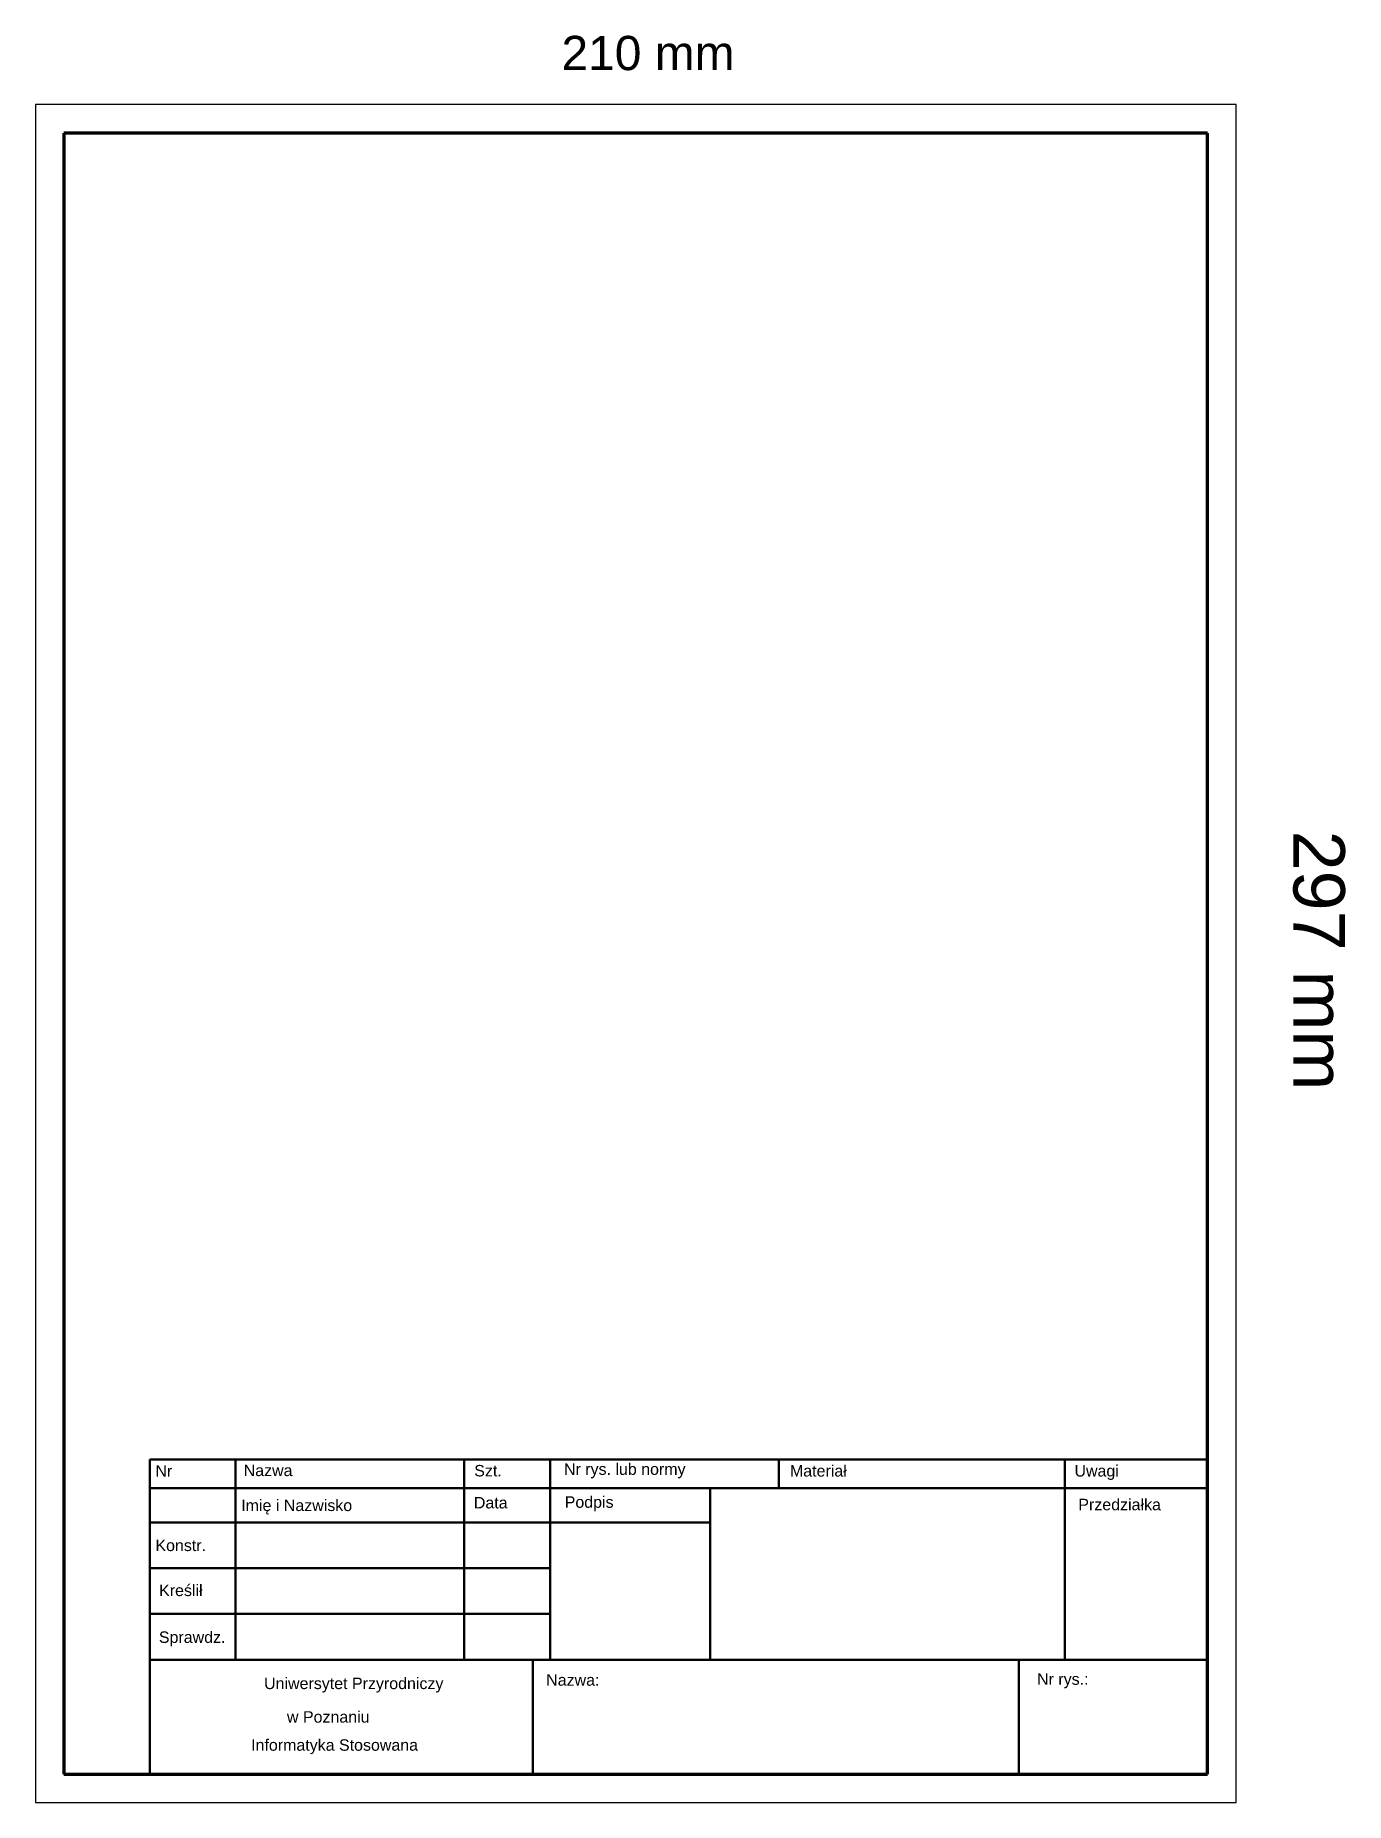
# Model space of a CAD drawing. Header units: millimetres. Extents: x 50 to 1505, y 45 to 808.
# Drawn here: x 98 to 327.1, y 499 to 808.1 of the extents above; entities that cross this region are included whole.
import ezdxf

# ---------------------------------------------------------------- set-up
doc = ezdxf.new("R2010")
doc.units = ezdxf.units.MM
for name, color, linetype, lineweight in [('linia cienka', 7, 'Continuous', 18), ('linia gruba', 7, 'Continuous', 50), ('linia obramowania', 7, 'Continuous', 70)]:
    doc.layers.add(name, color=color, linetype=linetype, lineweight=lineweight)
doc.styles.get("Standard").update_dxf_attribs({"font": 'arial.ttf'})

msp = doc.modelspace()

# ---------------------------------------------------------------- texts
at = {"layer": 'linia cienka'}
for s, height, p in [('210 mm', 6, (190, 802)), ('Nr', 2, (119, 556)), ('Nazwa', 2, (134.43, 556.11)), ('Szt.', 2, (174.75, 556.06)), ('Nr rys. lub normy', 2, (190.44, 556.33)), ('Materiał', 2, (229.96, 556.03)), ('Uwagi', 2, (279.71, 556.04)), ('Imię i Nazwisko', 2, (134, 550)), ('Data', 2, (174.68, 550.46)), ('Podpis', 2, (190.57, 550.57)), ('Przedziałka', 2, (280.39, 550.14)), ('Konstr.', 2, (119, 543)), ('Kreślił', 2, (119.64, 535.13)), ('Sprawdz.', 2, (119.6, 526.94)), ('Uniwersytet Przyrodniczy', 2, (138, 518.86)), ('Nazwa:', 2, (187.33, 519.45)), ('Nr rys.:', 2, (273.17, 519.61)), ('w Poznaniu', 2, (142, 513)), ('Informatyka Stosowana', 2, (135.73, 508.08))]:
    msp.add_text(s, height=height, dxfattribs=at).set_placement(p)
msp.add_text('297 mm', height=9, rotation=270, dxfattribs=at).set_placement((318, 669))

# ---------------------------------------------------------------- linework, layer by layer
for p, q in [((308, 796), (98, 796)), ((98, 796), (98, 499)), ((308, 789), (308, 796)), ((308, 499), (308, 789)), ((98, 499), (308, 499))]:
    msp.add_line(p, q)
at = {"layer": 'linia cienka'}
for p, q in [((133, 559), (173, 559)), ((173, 559), (188, 559)), ((188, 559), (228, 559)), ((303, 559), (278, 559)), ((303, 559), (303, 554)), ((133, 554), (133, 554)), ((133, 554), (133, 524)), ((228, 554), (216, 554)), ((216, 554), (228, 554)), ((303, 554), (303, 554)), ((118, 540), (118, 548)), ((118, 532), (118, 540)), ((118, 524), (118, 532)), ((118, 504), (118, 524)), ((188, 524), (185, 524)), ((278, 524), (270, 524)), ((303, 504), (118, 504)), ((118, 504), (118, 504)), ((118, 504), (118, 504))]:
    msp.add_line(p, q, dxfattribs=at)
at = {"layer": 'linia gruba'}
for p, q in [((118, 504), (118, 559)), ((118, 559), (303, 559)), ((133, 524), (133, 559)), ((173, 559), (173, 524)), ((188, 559), (188, 524)), ((228, 554), (228, 559)), ((278, 559), (278, 524)), ((303, 554), (118, 554)), ((118, 554), (133, 554)), ((216, 554), (216, 524)), ((118, 548), (188, 548)), ((188, 548), (216, 548)), ((118, 540), (188, 540)), ((118, 532), (188, 532)), ((118, 524), (303, 524)), ((185, 524), (185, 504)), ((270, 524), (270, 504))]:
    msp.add_line(p, q, dxfattribs=at)
at = {"layer": 'linia obramowania'}
for p, q in [((303, 791), (103, 791)), ((103, 791), (103, 504)), ((303, 504), (303, 791)), ((103, 504), (303, 504))]:
    msp.add_line(p, q, dxfattribs=at)

msp.set_redraw_order([(e.dxf.handle, doc.entitydb.next_handle()) for e in msp.query("TEXT MTEXT ATTDEF DIMENSION ARC_DIMENSION")])  # texts and dimensions are drawn at this point

doc.saveas('drawing.dxf')
